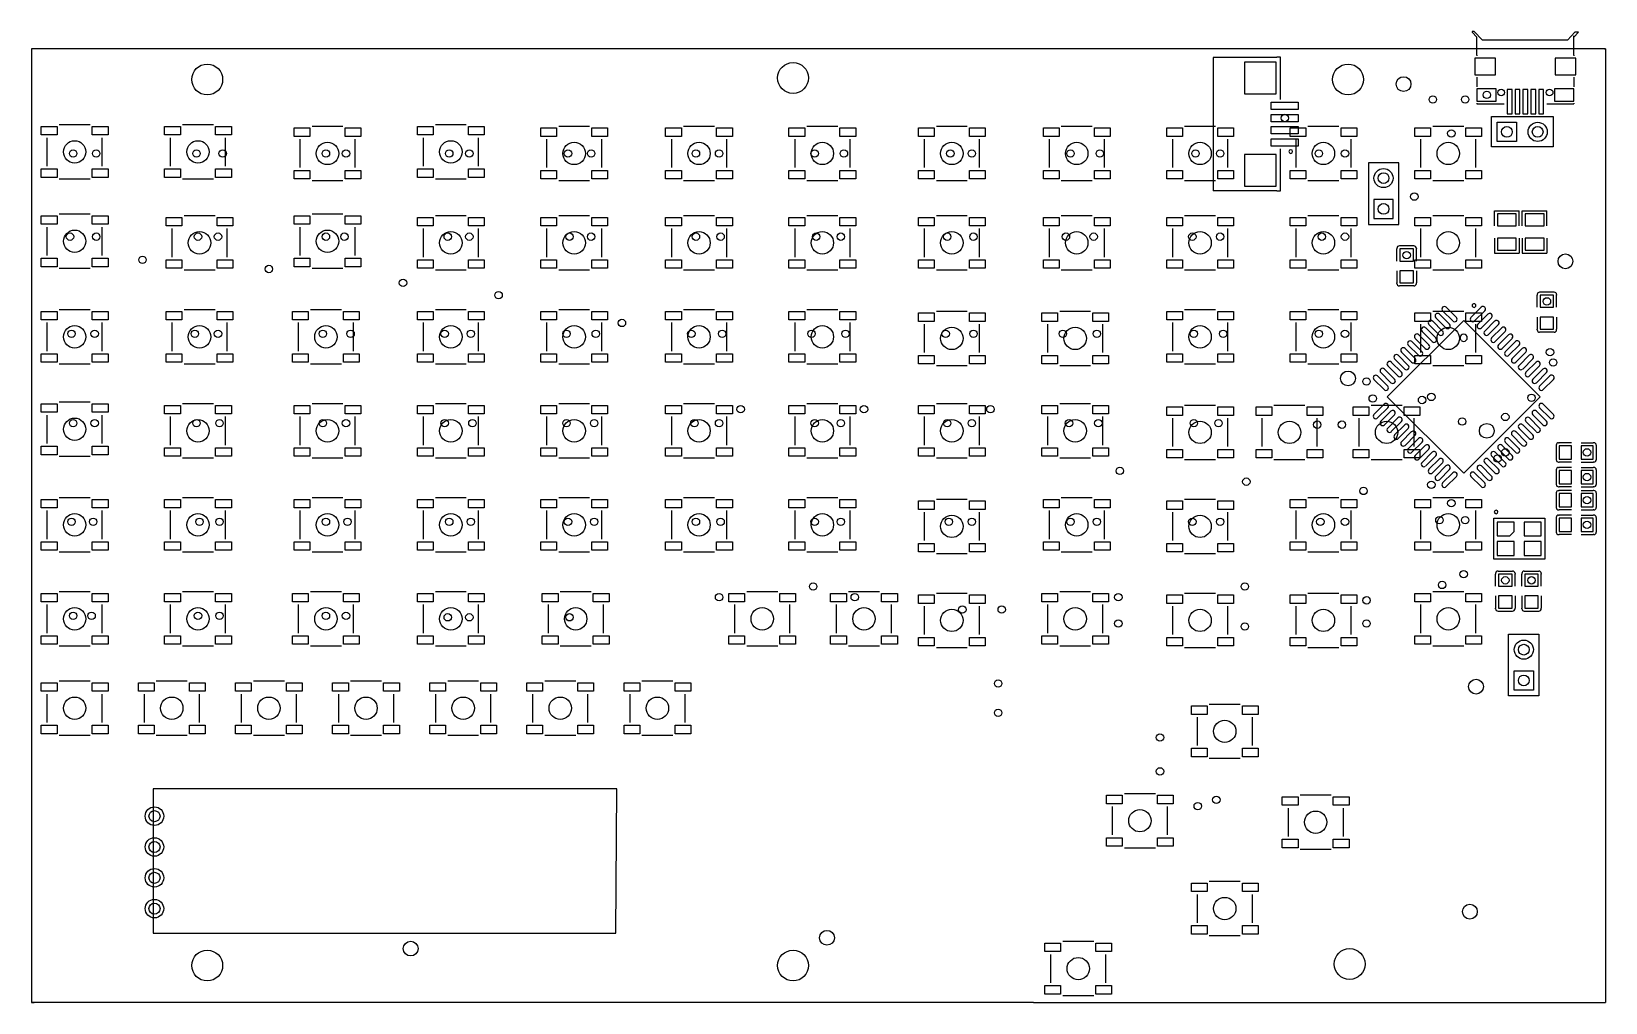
# Model space of a CAD drawing. Header units: millimetres. Extents: x 730 to 5835, y 75 to 3226.
import ezdxf

# ---------------------------------------------------------------- set-up
doc = ezdxf.new("R2010")
doc.units = ezdxf.units.MM

msp = doc.modelspace()

# ---------------------------------------------------------------- linework, layer by layer
for points in [[(5732.1, 3207.3), (5747.3, 3223.8), (5735.8, 3223.8), (5711.8, 3197.8), (5435.6, 3197.8), (5409.5, 3225.8), (5403, 3225.8), (5403, 3223.8), (5417.1, 3207.3)], [(5835, 3170), (5831.7, 3170), (5310, 3170), (730, 3170), (730, 3170)], [(730, 3170), (730, 3125), (730, 75), (738.7, 75)], [(5417.5, 3149.4), (5417.5, 3207.3)], [(5732.5, 3149.4), (5732.5, 3212.1)], [(5835, 3166.7), (5835, 3170), (5835, 75), (5835, 75)], [(4562.1, 3141.5), (4562.1, 2708.5)], [(4768.8, 3141.5), (4562.1, 3141.5)], [(4780.6, 3005), (4780.6, 3141.9), (4768.8, 3141.9)], [(5417.5, 3149.4), (5417.5, 3146.9)], [(5732.5, 3149.4), (5732.5, 3146.9)], [(5417.5, 3077.5), (5417.5, 3046.3)], [(5732.5, 3077.5), (5732.5, 3046.3)], [(5417.5, 2992.7), (5417.5, 2990.7)], [(5417.5, 2990.7), (5505.8, 2990.7)], [(5644.2, 2990.7), (5732.5, 2990.7)], [(5732.5, 2992.7), (5732.5, 2990.7)], [(819.8, 2923.6), (920.2, 2923.6)], [(1219.8, 2923.6), (1320.2, 2923.6)], [(1639.8, 2918.6), (1740.2, 2918.6)], [(2039.8, 2923.6), (2140.2, 2923.6)], [(2439.8, 2918.6), (2540.2, 2918.6)], [(2844.8, 2918.6), (2945.2, 2918.6)], [(3244.8, 2918.6), (3345.2, 2918.6)], [(3664.8, 2918.6), (3765.2, 2918.6)], [(4069.8, 2918.6), (4170.2, 2918.6)], [(4469.8, 2918.6), (4570.2, 2918.6)], [(4869.8, 2918.6), (4970.2, 2918.6)], [(5274.8, 2918.6), (5375.2, 2918.6)], [(781.4, 2789), (781.4, 2881)], [(958.6, 2881), (958.6, 2789)], [(1181.4, 2789), (1181.4, 2881)], [(1358.6, 2881), (1358.6, 2789)], [(1601.4, 2784), (1601.4, 2876)], [(1778.6, 2876), (1778.6, 2784)], [(2001.4, 2789), (2001.4, 2881)], [(2178.6, 2881), (2178.6, 2789)], [(2401.4, 2784), (2401.4, 2876)], [(2578.6, 2876), (2578.6, 2784)], [(2806.4, 2784), (2806.4, 2876)], [(2983.6, 2876), (2983.6, 2784)], [(3206.4, 2784), (3206.4, 2876)], [(3383.6, 2876), (3383.6, 2784)], [(3626.4, 2784), (3626.4, 2876)], [(3803.6, 2876), (3803.6, 2784)], [(4031.4, 2784), (4031.4, 2876)], [(4208.6, 2876), (4208.6, 2784)], [(4431.4, 2784), (4431.4, 2876)], [(4608.6, 2876), (4608.6, 2784)], [(4831.4, 2784), (4831.4, 2876)], [(5008.6, 2876), (5008.6, 2784)], [(5236.4, 2784), (5236.4, 2876)], [(5413.6, 2876), (5413.6, 2784)], [(4768.8, 2708.5), (4780.6, 2708.5), (4780.6, 2845)], [(920.2, 2746.4), (819.8, 2746.4)], [(1320.2, 2746.4), (1219.8, 2746.4)], [(1740.2, 2741.4), (1639.8, 2741.4)], [(2140.2, 2746.4), (2039.8, 2746.4)], [(2540.2, 2741.4), (2439.8, 2741.4)], [(2945.2, 2741.4), (2844.8, 2741.4)], [(3345.2, 2741.4), (3244.8, 2741.4)], [(3765.2, 2741.4), (3664.8, 2741.4)], [(4170.2, 2741.4), (4069.8, 2741.4)], [(4570.2, 2741.4), (4469.8, 2741.4)], [(4768.8, 2708.5), (4562.1, 2708.5)], [(4970.2, 2741.4), (4869.8, 2741.4)], [(5375.2, 2741.4), (5274.8, 2741.4)], [(819.8, 2633.6), (920.2, 2633.6)], [(1224.8, 2628.6), (1325.2, 2628.6)], [(1639.8, 2633.6), (1740.2, 2633.6)], [(2039.8, 2628.6), (2140.2, 2628.6)], [(2439.8, 2628.6), (2540.2, 2628.6)], [(2844.8, 2628.6), (2945.2, 2628.6)], [(3244.8, 2628.6), (3345.2, 2628.6)], [(3664.8, 2628.6), (3765.2, 2628.6)], [(4069.8, 2628.6), (4170.2, 2628.6)], [(4469.8, 2628.6), (4570.2, 2628.6)], [(4869.8, 2628.6), (4970.2, 2628.6)], [(5274.8, 2628.6), (5375.2, 2628.6)], [(5474.8, 2594.7), (5474.8, 2643.9)], [(5474.8, 2643.9), (5555.2, 2643.9)], [(5555.2, 2594.7), (5555.2, 2643.9)], [(5564.8, 2594.7), (5564.8, 2643.9)], [(5564.8, 2643.9), (5645.2, 2643.9)], [(5645.2, 2594.7), (5645.2, 2643.9)], [(781.4, 2499), (781.4, 2591)], [(958.6, 2591), (958.6, 2499)], [(1186.4, 2494), (1186.4, 2586)], [(1363.6, 2586), (1363.6, 2494)], [(1601.4, 2499), (1601.4, 2591)], [(1778.6, 2591), (1778.6, 2499)], [(2001.4, 2494), (2001.4, 2586)], [(2178.6, 2586), (2178.6, 2494)], [(2401.4, 2494), (2401.4, 2586)], [(2578.6, 2586), (2578.6, 2494)], [(2806.4, 2494), (2806.4, 2586)], [(2983.6, 2586), (2983.6, 2494)], [(3206.4, 2494), (3206.4, 2586)], [(3383.6, 2586), (3383.6, 2494)], [(3626.4, 2494), (3626.4, 2586)], [(3803.6, 2586), (3803.6, 2494)], [(4031.4, 2494), (4031.4, 2586)], [(4208.6, 2586), (4208.6, 2494)], [(4431.4, 2494), (4431.4, 2586)], [(4608.6, 2586), (4608.6, 2494)], [(4831.4, 2494), (4831.4, 2586)], [(5008.6, 2586), (5008.6, 2494)], [(5236.4, 2494), (5236.4, 2586)], [(5413.6, 2586), (5413.6, 2494)], [(5474.8, 2555.3), (5474.8, 2506.1)], [(5555.2, 2555.3), (5555.2, 2506.1)], [(5564.8, 2555.3), (5564.8, 2506.1)], [(5645.2, 2555.3), (5645.2, 2506.1)], [(5158.5, 2522.1), (5158.5, 2520.1)], [(5158.5, 2480.8), (5158.5, 2520.1)], [(5213.6, 2530), (5166.4, 2530)], [(5221.5, 2522.1), (5221.5, 2520.1)], [(5221.5, 2480.8), (5221.5, 2520.1)], [(5474.8, 2506.1), (5555.2, 2506.1)], [(5564.8, 2506.1), (5645.2, 2506.1)], [(920.2, 2456.4), (819.8, 2456.4)], [(1325.2, 2451.4), (1224.8, 2451.4)], [(1740.2, 2456.4), (1639.8, 2456.4)], [(2140.2, 2451.4), (2039.8, 2451.4)], [(2540.2, 2451.4), (2439.8, 2451.4)], [(2945.2, 2451.4), (2844.8, 2451.4)], [(3345.2, 2451.4), (3244.8, 2451.4)], [(3765.2, 2451.4), (3664.8, 2451.4)], [(4170.2, 2451.4), (4069.8, 2451.4)], [(4570.2, 2451.4), (4469.8, 2451.4)], [(4970.2, 2451.4), (4869.8, 2451.4)], [(5375.2, 2451.4), (5274.8, 2451.4)], [(5158.5, 2449.3), (5158.5, 2409.9)], [(5158.5, 2407.9), (5158.5, 2409.9)], [(5213.6, 2400), (5166.4, 2400)], [(5221.5, 2449.3), (5221.5, 2409.9)], [(5221.5, 2407.9), (5221.5, 2409.9)], [(5613.5, 2372.1), (5613.5, 2370.1)], [(5613.5, 2330.8), (5613.5, 2370.1)], [(5668.6, 2380), (5621.4, 2380)], [(5676.5, 2372.1), (5676.5, 2370.1)], [(5676.5, 2330.8), (5676.5, 2370.1)], [(819.8, 2323.6), (920.2, 2323.6)], [(1224.8, 2323.6), (1325.2, 2323.6)], [(1634.8, 2323.6), (1735.2, 2323.6)], [(2039.8, 2323.6), (2140.2, 2323.6)], [(2439.8, 2323.6), (2540.2, 2323.6)], [(2844.8, 2323.6), (2945.2, 2323.6)], [(3244.8, 2323.6), (3345.2, 2323.6)], [(3664.8, 2318.6), (3765.2, 2318.6)], [(4064.8, 2318.6), (4165.2, 2318.6)], [(4469.8, 2323.6), (4570.2, 2323.6)], [(4869.8, 2323.6), (4970.2, 2323.6)], [(5274.8, 2318.6), (5375.2, 2318.6)], [(5613.5, 2299.3), (5613.5, 2259.9)], [(5676.5, 2299.3), (5676.5, 2259.9)], [(781.4, 2189), (781.4, 2281)], [(958.6, 2281), (958.6, 2189)], [(1186.4, 2189), (1186.4, 2281)], [(1363.6, 2281), (1363.6, 2189)], [(1596.4, 2189), (1596.4, 2281)], [(1773.6, 2281), (1773.6, 2189)], [(2001.4, 2189), (2001.4, 2281)], [(2178.6, 2281), (2178.6, 2189)], [(2401.4, 2189), (2401.4, 2281)], [(2578.6, 2281), (2578.6, 2189)], [(2806.4, 2189), (2806.4, 2281)], [(2983.6, 2281), (2983.6, 2189)], [(3206.4, 2189), (3206.4, 2281)], [(3383.6, 2281), (3383.6, 2189)], [(3626.4, 2184), (3626.4, 2276)], [(3803.6, 2276), (3803.6, 2184)], [(4026.4, 2184), (4026.4, 2276)], [(4203.6, 2276), (4203.6, 2184)], [(4431.4, 2189), (4431.4, 2281)], [(4608.6, 2281), (4608.6, 2189)], [(4831.4, 2189), (4831.4, 2281)], [(5008.6, 2281), (5008.6, 2189)], [(5236.4, 2184), (5236.4, 2276)], [(5413.6, 2276), (5413.6, 2184)], [(5613.5, 2257.9), (5613.5, 2259.9)], [(5668.6, 2250), (5621.4, 2250)], [(5676.5, 2257.9), (5676.5, 2259.9)], [(920.2, 2146.4), (819.8, 2146.4)], [(1325.2, 2146.4), (1224.8, 2146.4)], [(1735.2, 2146.4), (1634.8, 2146.4)], [(2140.2, 2146.4), (2039.8, 2146.4)], [(2540.2, 2146.4), (2439.8, 2146.4)], [(2945.2, 2146.4), (2844.8, 2146.4)], [(3345.2, 2146.4), (3244.8, 2146.4)], [(4570.2, 2146.4), (4469.8, 2146.4)], [(4970.2, 2146.4), (4869.8, 2146.4)], [(3765.2, 2141.4), (3664.8, 2141.4)], [(4165.2, 2141.4), (4064.8, 2141.4)], [(5375.2, 2141.4), (5274.8, 2141.4)], [(819.8, 2023.6), (920.2, 2023.6)], [(1219.8, 2018.6), (1320.2, 2018.6)], [(1639.8, 2018.6), (1740.2, 2018.6)], [(2039.8, 2018.6), (2140.2, 2018.6)], [(2439.8, 2018.6), (2540.2, 2018.6)], [(2844.8, 2018.6), (2945.2, 2018.6)], [(3244.8, 2018.6), (3345.2, 2018.6)], [(3664.8, 2018.6), (3765.2, 2018.6)], [(4064.8, 2018.6), (4165.2, 2018.6)], [(4469.8, 2013.6), (4570.2, 2013.6)], [(4759.8, 2013.6), (4860.2, 2013.6)], [(5074.8, 2013.6), (5175.2, 2013.6)], [(781.4, 1889), (781.4, 1981)], [(958.6, 1981), (958.6, 1889)], [(1181.4, 1884), (1181.4, 1976)], [(1358.6, 1976), (1358.6, 1884)], [(1601.4, 1884), (1601.4, 1976)], [(1778.6, 1976), (1778.6, 1884)], [(2001.4, 1884), (2001.4, 1976)], [(2178.6, 1976), (2178.6, 1884)], [(2401.4, 1884), (2401.4, 1976)], [(2578.6, 1976), (2578.6, 1884)], [(2806.4, 1884), (2806.4, 1976)], [(2983.6, 1976), (2983.6, 1884)], [(3206.4, 1884), (3206.4, 1976)], [(3383.6, 1976), (3383.6, 1884)], [(3626.4, 1884), (3626.4, 1976)], [(3803.6, 1976), (3803.6, 1884)], [(4026.4, 1884), (4026.4, 1976)], [(4203.6, 1976), (4203.6, 1884)], [(4431.4, 1879), (4431.4, 1971)], [(4608.6, 1971), (4608.6, 1879)], [(4721.4, 1879), (4721.4, 1971)], [(4898.6, 1971), (4898.6, 1879)], [(5036.4, 1879), (5036.4, 1971)], [(5213.6, 1971), (5213.6, 1879)], [(5682.9, 1891.5), (5684.9, 1891.5)], [(5724.2, 1891.5), (5684.9, 1891.5)], [(5755.7, 1891.5), (5795.1, 1891.5)], [(5797.1, 1891.5), (5795.1, 1891.5)], [(920.2, 1846.4), (819.8, 1846.4)], [(1320.2, 1841.4), (1219.8, 1841.4)], [(1740.2, 1841.4), (1639.8, 1841.4)], [(2140.2, 1841.4), (2039.8, 1841.4)], [(2540.2, 1841.4), (2439.8, 1841.4)], [(2945.2, 1841.4), (2844.8, 1841.4)], [(3345.2, 1841.4), (3244.8, 1841.4)], [(3765.2, 1841.4), (3664.8, 1841.4)], [(4165.2, 1841.4), (4064.8, 1841.4)], [(5675, 1883.6), (5675, 1836.4)], [(5805, 1883.6), (5805, 1836.4)], [(4570.2, 1836.4), (4469.8, 1836.4)], [(4860.2, 1836.4), (4759.8, 1836.4)], [(5175.2, 1836.4), (5074.8, 1836.4)], [(5675, 1803.6), (5675, 1756.4)], [(5682.9, 1828.5), (5684.9, 1828.5)], [(5682.9, 1811.5), (5684.9, 1811.5)], [(5724.2, 1828.5), (5684.9, 1828.5)], [(5724.2, 1811.5), (5684.9, 1811.5)], [(5755.7, 1828.5), (5795.1, 1828.5)], [(5755.7, 1811.5), (5795.1, 1811.5)], [(5797.1, 1828.5), (5795.1, 1828.5)], [(5797.1, 1811.5), (5795.1, 1811.5)], [(5805, 1803.6), (5805, 1756.4)], [(5682.9, 1748.5), (5684.9, 1748.5)], [(5682.9, 1736.5), (5684.9, 1736.5)], [(5724.2, 1748.5), (5684.9, 1748.5)], [(5724.2, 1736.5), (5684.9, 1736.5)], [(5755.7, 1748.5), (5795.1, 1748.5)], [(5755.7, 1736.5), (5795.1, 1736.5)], [(5797.1, 1748.5), (5795.1, 1748.5)], [(5797.1, 1736.5), (5795.1, 1736.5)], [(819.8, 1713.6), (920.2, 1713.6)], [(1219.8, 1713.6), (1320.2, 1713.6)], [(1639.8, 1713.6), (1740.2, 1713.6)], [(2039.8, 1713.6), (2140.2, 1713.6)], [(2439.8, 1713.6), (2540.2, 1713.6)], [(2844.8, 1713.6), (2945.2, 1713.6)], [(3244.8, 1713.6), (3345.2, 1713.6)], [(3664.8, 1708.6), (3765.2, 1708.6)], [(4069.8, 1713.6), (4170.2, 1713.6)], [(4469.8, 1708.6), (4570.2, 1708.6)], [(4869.8, 1713.6), (4970.2, 1713.6)], [(5274.8, 1713.6), (5375.2, 1713.6)], [(5675, 1728.6), (5675, 1681.4)], [(5805, 1728.6), (5805, 1681.4)], [(781.4, 1579), (781.4, 1671)], [(958.6, 1671), (958.6, 1579)], [(1181.4, 1579), (1181.4, 1671)], [(1358.6, 1671), (1358.6, 1579)], [(1601.4, 1579), (1601.4, 1671)], [(1778.6, 1671), (1778.6, 1579)], [(2001.4, 1579), (2001.4, 1671)], [(2178.6, 1671), (2178.6, 1579)], [(2401.4, 1579), (2401.4, 1671)], [(2578.6, 1671), (2578.6, 1579)], [(2806.4, 1579), (2806.4, 1671)], [(2983.6, 1671), (2983.6, 1579)], [(3206.4, 1579), (3206.4, 1671)], [(3383.6, 1671), (3383.6, 1579)], [(3626.4, 1574), (3626.4, 1666)], [(3803.6, 1666), (3803.6, 1574)], [(4031.4, 1579), (4031.4, 1671)], [(4208.6, 1671), (4208.6, 1579)], [(4431.4, 1574), (4431.4, 1666)], [(4608.6, 1666), (4608.6, 1574)], [(4831.4, 1579), (4831.4, 1671)], [(5008.6, 1671), (5008.6, 1579)], [(5236.4, 1579), (5236.4, 1671)], [(5413.6, 1671), (5413.6, 1579)], [(5675, 1648.6), (5675, 1601.4)], [(5682.9, 1673.5), (5684.9, 1673.5)], [(5682.9, 1656.5), (5684.9, 1656.5)], [(5724.2, 1673.5), (5684.9, 1673.5)], [(5724.2, 1656.5), (5684.9, 1656.5)], [(5755.7, 1673.5), (5795.1, 1673.5)], [(5755.7, 1656.5), (5795.1, 1656.5)], [(5797.1, 1673.5), (5795.1, 1673.5)], [(5797.1, 1656.5), (5795.1, 1656.5)], [(5805, 1648.6), (5805, 1601.4)], [(5682.9, 1593.5), (5684.9, 1593.5)], [(5724.2, 1593.5), (5684.9, 1593.5)], [(5755.7, 1593.5), (5795.1, 1593.5)], [(5797.1, 1593.5), (5795.1, 1593.5)], [(920.2, 1536.4), (819.8, 1536.4)], [(1320.2, 1536.4), (1219.8, 1536.4)], [(1740.2, 1536.4), (1639.8, 1536.4)], [(2140.2, 1536.4), (2039.8, 1536.4)], [(2540.2, 1536.4), (2439.8, 1536.4)], [(2945.2, 1536.4), (2844.8, 1536.4)], [(3345.2, 1536.4), (3244.8, 1536.4)], [(4170.2, 1536.4), (4069.8, 1536.4)], [(4970.2, 1536.4), (4869.8, 1536.4)], [(5375.2, 1536.4), (5274.8, 1536.4)], [(3765.2, 1531.4), (3664.8, 1531.4)], [(4570.2, 1531.4), (4469.8, 1531.4)], [(5478.5, 1467.1), (5478.5, 1465.1)], [(5478.5, 1425.7), (5478.5, 1465.1)], [(5486.4, 1475), (5533.6, 1475)], [(5541.5, 1467.1), (5541.5, 1465.1)], [(5541.5, 1425.7), (5541.5, 1465.1)], [(5563.5, 1467.1), (5563.5, 1465.1)], [(5563.5, 1425.7), (5563.5, 1465.1)], [(5571.4, 1475), (5618.6, 1475)], [(5626.5, 1467.1), (5626.5, 1465.1)], [(5626.5, 1425.7), (5626.5, 1465.1)], [(819.8, 1408.6), (920.2, 1408.6)], [(1219.8, 1408.6), (1320.2, 1408.6)], [(1634.8, 1408.6), (1735.2, 1408.6)], [(2039.8, 1408.6), (2140.2, 1408.6)], [(2444.8, 1408.6), (2545.2, 1408.6)], [(3049.8, 1408.6), (3150.2, 1408.6)], [(3379.8, 1408.6), (3480.2, 1408.6)], [(3664.8, 1403.6), (3765.2, 1403.6)], [(4064.8, 1408.6), (4165.2, 1408.6)], [(4469.8, 1403.6), (4570.2, 1403.6)], [(4869.8, 1403.6), (4970.2, 1403.6)], [(5274.8, 1408.6), (5375.2, 1408.6)], [(5478.5, 1394.2), (5478.5, 1354.9)], [(5541.5, 1394.2), (5541.5, 1354.9)], [(5563.5, 1394.2), (5563.5, 1354.9)], [(5626.5, 1394.2), (5626.5, 1354.9)], [(781.4, 1274), (781.4, 1366)], [(958.6, 1366), (958.6, 1274)], [(1181.4, 1274), (1181.4, 1366)], [(1358.6, 1366), (1358.6, 1274)], [(1596.4, 1274), (1596.4, 1366)], [(1773.6, 1366), (1773.6, 1274)], [(2001.4, 1274), (2001.4, 1366)], [(2178.6, 1366), (2178.6, 1274)], [(2406.4, 1274), (2406.4, 1366)], [(2583.6, 1366), (2583.6, 1274)], [(3011.4, 1274), (3011.4, 1366)], [(3188.6, 1366), (3188.6, 1274)], [(3341.4, 1274), (3341.4, 1366)], [(3518.6, 1366), (3518.6, 1274)], [(3626.4, 1269), (3626.4, 1361)], [(3803.6, 1361), (3803.6, 1269)], [(4026.4, 1274), (4026.4, 1366)], [(4203.6, 1366), (4203.6, 1274)], [(4431.4, 1269), (4431.4, 1361)], [(4608.6, 1361), (4608.6, 1269)], [(4831.4, 1269), (4831.4, 1361)], [(5008.6, 1361), (5008.6, 1269)], [(5236.4, 1274), (5236.4, 1366)], [(5413.6, 1366), (5413.6, 1274)], [(5478.5, 1352.9), (5478.5, 1354.9)], [(5486.4, 1345), (5533.6, 1345)], [(5541.5, 1352.9), (5541.5, 1354.9)], [(5563.5, 1352.9), (5563.5, 1354.9)], [(5571.4, 1345), (5618.6, 1345)], [(5626.5, 1352.9), (5626.5, 1354.9)], [(920.2, 1231.4), (819.8, 1231.4)], [(1320.2, 1231.4), (1219.8, 1231.4)], [(1735.2, 1231.4), (1634.8, 1231.4)], [(2140.2, 1231.4), (2039.8, 1231.4)], [(2545.2, 1231.4), (2444.8, 1231.4)], [(3150.2, 1231.4), (3049.8, 1231.4)], [(3480.2, 1231.4), (3379.8, 1231.4)], [(3765.2, 1226.4), (3664.8, 1226.4)], [(4165.2, 1231.4), (4064.8, 1231.4)], [(4570.2, 1226.4), (4469.8, 1226.4)], [(4970.2, 1226.4), (4869.8, 1226.4)], [(5375.2, 1231.4), (5274.8, 1231.4)], [(781.4, 984), (781.4, 1076)], [(819.8, 1118.6), (920.2, 1118.6)], [(958.6, 1076), (958.6, 984)], [(1096.4, 984), (1096.4, 1076)], [(1134.8, 1118.6), (1235.2, 1118.6)], [(1273.6, 1076), (1273.6, 984)], [(1411.4, 984), (1411.4, 1076)], [(1449.8, 1118.6), (1550.2, 1118.6)], [(1588.6, 1076), (1588.6, 984)], [(1726.4, 984), (1726.4, 1076)], [(1764.8, 1118.6), (1865.2, 1118.6)], [(1903.6, 1076), (1903.6, 984)], [(2041.4, 984), (2041.4, 1076)], [(2079.8, 1118.6), (2180.2, 1118.6)], [(2218.6, 1076), (2218.6, 984)], [(2356.4, 984), (2356.4, 1076)], [(2394.8, 1118.6), (2495.2, 1118.6)], [(2533.6, 1076), (2533.6, 984)], [(2671.4, 984), (2671.4, 1076)], [(2709.8, 1118.6), (2810.2, 1118.6)], [(2848.6, 1076), (2848.6, 984)], [(4549.8, 1043.6), (4650.2, 1043.6)], [(4511.4, 909), (4511.4, 1001)], [(4688.6, 1001), (4688.6, 909)], [(920.2, 941.4), (819.8, 941.4)], [(1235.2, 941.4), (1134.8, 941.4)], [(1550.2, 941.4), (1449.8, 941.4)], [(1865.2, 941.4), (1764.8, 941.4)], [(2180.2, 941.4), (2079.8, 941.4)], [(2495.2, 941.4), (2394.8, 941.4)], [(2810.2, 941.4), (2709.8, 941.4)], [(4650.2, 866.4), (4549.8, 866.4)], [(4274.8, 753.6), (4375.2, 753.6)], [(4844.8, 748.6), (4945.2, 748.6)], [(4236.4, 619), (4236.4, 711)], [(4413.6, 711), (4413.6, 619)], [(4806.4, 614), (4806.4, 706)], [(4983.6, 706), (4983.6, 614)], [(4375.2, 576.4), (4274.8, 576.4)], [(4945.2, 571.4), (4844.8, 571.4)], [(4549.8, 468.6), (4650.2, 468.6)], [(4511.4, 334), (4511.4, 426)], [(4688.6, 426), (4688.6, 334)], [(4074.8, 273.6), (4175.2, 273.6)], [(4650.2, 291.4), (4549.8, 291.4)], [(4036.4, 139), (4036.4, 231)], [(4213.6, 231), (4213.6, 139)], [(3980, 75), (730, 75)], [(3980, 75), (4010, 75), (4245, 75)], [(4175.2, 96.4), (4074.8, 96.4)], [(4245, 75), (5835, 75)]]:
    msp.add_lwpolyline(points)
for points in [[(4766.8, 3023.4), (4766.8, 3125.8), (4664.4, 3125.8), (4664.4, 3023.4)], [(5411.6, 3084.6), (5478.5, 3084.6), (5478.5, 3139.7), (5411.6, 3139.7)], [(5671.5, 3084.6), (5738.4, 3084.6), (5738.4, 3139.7), (5671.5, 3139.7)], [(5417.5, 2999.8), (5480.5, 2999.8), (5480.5, 3039.2), (5417.5, 3039.2)], [(5531.7, 2958.4), (5531.7, 3037.2), (5515.9, 3037.2), (5515.9, 2958.4)], [(5557.3, 2958.4), (5557.3, 3037.2), (5541.5, 3037.2), (5541.5, 2958.4)], [(5582.9, 2958.4), (5582.9, 3037.2), (5567.1, 3037.2), (5567.1, 2958.4)], [(5608.5, 2958.4), (5608.5, 3037.2), (5592.7, 3037.2), (5592.7, 2958.4)], [(5634.1, 2958.4), (5634.1, 3037.2), (5618.3, 3037.2), (5618.3, 2958.4)], [(5669.5, 2999.8), (5732.5, 2999.8), (5732.5, 3039.2), (5669.5, 3039.2)], [(4751.1, 2972.2), (4751.1, 2995.9), (4837.7, 2995.9), (4837.7, 2972.2)], [(761.7, 2917.7), (812.9, 2917.7), (812.9, 2890.1), (761.7, 2890.1)], [(927.1, 2917.7), (978.3, 2917.7), (978.3, 2890.1), (927.1, 2890.1)], [(1161.7, 2917.7), (1212.9, 2917.7), (1212.9, 2890.1), (1161.7, 2890.1)], [(1327.1, 2917.7), (1378.3, 2917.7), (1378.3, 2890.1), (1327.1, 2890.1)], [(1581.7, 2912.7), (1632.9, 2912.7), (1632.9, 2885.1), (1581.7, 2885.1)], [(1747.1, 2912.7), (1798.3, 2912.7), (1798.3, 2885.1), (1747.1, 2885.1)], [(1981.7, 2917.7), (2032.9, 2917.7), (2032.9, 2890.1), (1981.7, 2890.1)], [(2147.1, 2917.7), (2198.3, 2917.7), (2198.3, 2890.1), (2147.1, 2890.1)], [(2381.7, 2912.7), (2432.9, 2912.7), (2432.9, 2885.1), (2381.7, 2885.1)], [(2547.1, 2912.7), (2598.3, 2912.7), (2598.3, 2885.1), (2547.1, 2885.1)], [(2786.7, 2912.7), (2837.9, 2912.7), (2837.9, 2885.1), (2786.7, 2885.1)], [(2952.1, 2912.7), (3003.3, 2912.7), (3003.3, 2885.1), (2952.1, 2885.1)], [(3186.7, 2912.7), (3237.9, 2912.7), (3237.9, 2885.1), (3186.7, 2885.1)], [(3352.1, 2912.7), (3403.3, 2912.7), (3403.3, 2885.1), (3352.1, 2885.1)], [(3606.7, 2912.7), (3657.9, 2912.7), (3657.9, 2885.1), (3606.7, 2885.1)], [(3772.1, 2912.7), (3823.3, 2912.7), (3823.3, 2885.1), (3772.1, 2885.1)], [(4011.7, 2912.7), (4062.9, 2912.7), (4062.9, 2885.1), (4011.7, 2885.1)], [(4177.1, 2912.7), (4228.3, 2912.7), (4228.3, 2885.1), (4177.1, 2885.1)], [(4411.7, 2912.7), (4462.9, 2912.7), (4462.9, 2885.1), (4411.7, 2885.1)], [(4577.1, 2912.7), (4628.3, 2912.7), (4628.3, 2885.1), (4577.1, 2885.1)], [(4751.1, 2932.9), (4751.1, 2956.5), (4837.7, 2956.5), (4837.7, 2932.9)], [(4751.1, 2893.5), (4751.1, 2917.1), (4837.7, 2917.1), (4837.7, 2893.5)], [(4811.7, 2912.7), (4862.9, 2912.7), (4862.9, 2885.1), (4811.7, 2885.1)], [(4977.1, 2912.7), (5028.3, 2912.7), (5028.3, 2885.1), (4977.1, 2885.1)], [(5216.7, 2912.7), (5267.9, 2912.7), (5267.9, 2885.1), (5216.7, 2885.1)], [(5382.1, 2912.7), (5433.3, 2912.7), (5433.3, 2885.1), (5382.1, 2885.1)], [(5665, 2950), (5665, 2851), (5465, 2851), (5465, 2950), (5665, 2950)], [(5546, 2931), (5546, 2869), (5484, 2869), (5484, 2931)], [(4751.1, 2854.1), (4751.1, 2877.8), (4837.7, 2877.8), (4837.7, 2854.1)], [(4766.8, 2724.2), (4766.8, 2826.6), (4664.4, 2826.6), (4664.4, 2724.2)], [(761.7, 2779.9), (812.9, 2779.9), (812.9, 2752.3), (761.7, 2752.3)], [(927.1, 2779.9), (978.3, 2779.9), (978.3, 2752.3), (927.1, 2752.3)], [(1161.7, 2779.9), (1212.9, 2779.9), (1212.9, 2752.3), (1161.7, 2752.3)], [(1327.1, 2779.9), (1378.3, 2779.9), (1378.3, 2752.3), (1327.1, 2752.3)], [(1581.7, 2774.9), (1632.9, 2774.9), (1632.9, 2747.3), (1581.7, 2747.3)], [(1747.1, 2774.9), (1798.3, 2774.9), (1798.3, 2747.3), (1747.1, 2747.3)], [(1981.7, 2779.9), (2032.9, 2779.9), (2032.9, 2752.3), (1981.7, 2752.3)], [(2147.1, 2779.9), (2198.3, 2779.9), (2198.3, 2752.3), (2147.1, 2752.3)], [(2381.7, 2774.9), (2432.9, 2774.9), (2432.9, 2747.3), (2381.7, 2747.3)], [(2547.1, 2774.9), (2598.3, 2774.9), (2598.3, 2747.3), (2547.1, 2747.3)], [(2786.7, 2774.9), (2837.9, 2774.9), (2837.9, 2747.3), (2786.7, 2747.3)], [(2952.1, 2774.9), (3003.3, 2774.9), (3003.3, 2747.3), (2952.1, 2747.3)], [(3186.7, 2774.9), (3237.9, 2774.9), (3237.9, 2747.3), (3186.7, 2747.3)], [(3352.1, 2774.9), (3403.3, 2774.9), (3403.3, 2747.3), (3352.1, 2747.3)], [(3606.7, 2774.9), (3657.9, 2774.9), (3657.9, 2747.3), (3606.7, 2747.3)], [(3772.1, 2774.9), (3823.3, 2774.9), (3823.3, 2747.3), (3772.1, 2747.3)], [(4011.7, 2774.9), (4062.9, 2774.9), (4062.9, 2747.3), (4011.7, 2747.3)], [(4177.1, 2774.9), (4228.3, 2774.9), (4228.3, 2747.3), (4177.1, 2747.3)], [(4411.7, 2774.9), (4462.9, 2774.9), (4462.9, 2747.3), (4411.7, 2747.3)], [(4577.1, 2774.9), (4628.3, 2774.9), (4628.3, 2747.3), (4577.1, 2747.3)], [(4811.7, 2774.9), (4862.9, 2774.9), (4862.9, 2747.3), (4811.7, 2747.3)], [(4977.1, 2774.9), (5028.3, 2774.9), (5028.3, 2747.3), (4977.1, 2747.3)], [(5165, 2800), (5066, 2800), (5066, 2600), (5165, 2600), (5165, 2800)], [(5216.7, 2774.9), (5267.9, 2774.9), (5267.9, 2747.3), (5216.7, 2747.3)], [(5382.1, 2774.9), (5433.3, 2774.9), (5433.3, 2747.3), (5382.1, 2747.3)], [(5146, 2681), (5084, 2681), (5084, 2619), (5146, 2619)], [(761.7, 2627.7), (812.9, 2627.7), (812.9, 2600.1), (761.7, 2600.1)], [(927.1, 2627.7), (978.3, 2627.7), (978.3, 2600.1), (927.1, 2600.1)], [(1166.7, 2622.7), (1217.9, 2622.7), (1217.9, 2595.1), (1166.7, 2595.1)], [(1332.1, 2622.7), (1383.3, 2622.7), (1383.3, 2595.1), (1332.1, 2595.1)], [(1581.7, 2627.7), (1632.9, 2627.7), (1632.9, 2600.1), (1581.7, 2600.1)], [(1747.1, 2627.7), (1798.3, 2627.7), (1798.3, 2600.1), (1747.1, 2600.1)], [(1981.7, 2622.7), (2032.9, 2622.7), (2032.9, 2595.1), (1981.7, 2595.1)], [(2147.1, 2622.7), (2198.3, 2622.7), (2198.3, 2595.1), (2147.1, 2595.1)], [(2381.7, 2622.7), (2432.9, 2622.7), (2432.9, 2595.1), (2381.7, 2595.1)], [(2547.1, 2622.7), (2598.3, 2622.7), (2598.3, 2595.1), (2547.1, 2595.1)], [(2786.7, 2622.7), (2837.9, 2622.7), (2837.9, 2595.1), (2786.7, 2595.1)], [(2952.1, 2622.7), (3003.3, 2622.7), (3003.3, 2595.1), (2952.1, 2595.1)], [(3186.7, 2622.7), (3237.9, 2622.7), (3237.9, 2595.1), (3186.7, 2595.1)], [(3352.1, 2622.7), (3403.3, 2622.7), (3403.3, 2595.1), (3352.1, 2595.1)], [(3606.7, 2622.7), (3657.9, 2622.7), (3657.9, 2595.1), (3606.7, 2595.1)], [(3772.1, 2622.7), (3823.3, 2622.7), (3823.3, 2595.1), (3772.1, 2595.1)], [(4011.7, 2622.7), (4062.9, 2622.7), (4062.9, 2595.1), (4011.7, 2595.1)], [(4177.1, 2622.7), (4228.3, 2622.7), (4228.3, 2595.1), (4177.1, 2595.1)], [(4411.7, 2622.7), (4462.9, 2622.7), (4462.9, 2595.1), (4411.7, 2595.1)], [(4577.1, 2622.7), (4628.3, 2622.7), (4628.3, 2595.1), (4577.1, 2595.1)], [(4811.7, 2622.7), (4862.9, 2622.7), (4862.9, 2595.1), (4811.7, 2595.1)], [(4977.1, 2622.7), (5028.3, 2622.7), (5028.3, 2595.1), (4977.1, 2595.1)], [(5216.7, 2622.7), (5267.9, 2622.7), (5267.9, 2595.1), (5216.7, 2595.1)], [(5382.1, 2622.7), (5433.3, 2622.7), (5433.3, 2595.1), (5382.1, 2595.1)], [(5484.5, 2634.1), (5484.5, 2594.7), (5545.5, 2594.7), (5545.5, 2634.1)], [(5574.5, 2634.1), (5574.5, 2594.7), (5635.5, 2594.7), (5635.5, 2634.1)], [(5484.5, 2555.3), (5484.5, 2515.9), (5545.5, 2515.9), (5545.5, 2555.3)], [(5574.5, 2555.3), (5574.5, 2515.9), (5635.5, 2515.9), (5635.5, 2555.3)], [(5211.7, 2480.8), (5211.7, 2520.1), (5168.3, 2520.1), (5168.3, 2480.8)], [(761.7, 2489.9), (812.9, 2489.9), (812.9, 2462.3), (761.7, 2462.3)], [(927.1, 2489.9), (978.3, 2489.9), (978.3, 2462.3), (927.1, 2462.3)], [(1166.7, 2484.9), (1217.9, 2484.9), (1217.9, 2457.3), (1166.7, 2457.3)], [(1332.1, 2484.9), (1383.3, 2484.9), (1383.3, 2457.3), (1332.1, 2457.3)], [(1581.7, 2489.9), (1632.9, 2489.9), (1632.9, 2462.3), (1581.7, 2462.3)], [(1747.1, 2489.9), (1798.3, 2489.9), (1798.3, 2462.3), (1747.1, 2462.3)], [(1981.7, 2484.9), (2032.9, 2484.9), (2032.9, 2457.3), (1981.7, 2457.3)], [(2147.1, 2484.9), (2198.3, 2484.9), (2198.3, 2457.3), (2147.1, 2457.3)], [(2381.7, 2484.9), (2432.9, 2484.9), (2432.9, 2457.3), (2381.7, 2457.3)], [(2547.1, 2484.9), (2598.3, 2484.9), (2598.3, 2457.3), (2547.1, 2457.3)], [(2786.7, 2484.9), (2837.9, 2484.9), (2837.9, 2457.3), (2786.7, 2457.3)], [(2952.1, 2484.9), (3003.3, 2484.9), (3003.3, 2457.3), (2952.1, 2457.3)], [(3186.7, 2484.9), (3237.9, 2484.9), (3237.9, 2457.3), (3186.7, 2457.3)], [(3352.1, 2484.9), (3403.3, 2484.9), (3403.3, 2457.3), (3352.1, 2457.3)], [(3606.7, 2484.9), (3657.9, 2484.9), (3657.9, 2457.3), (3606.7, 2457.3)], [(3772.1, 2484.9), (3823.3, 2484.9), (3823.3, 2457.3), (3772.1, 2457.3)], [(4011.7, 2484.9), (4062.9, 2484.9), (4062.9, 2457.3), (4011.7, 2457.3)], [(4177.1, 2484.9), (4228.3, 2484.9), (4228.3, 2457.3), (4177.1, 2457.3)], [(4411.7, 2484.9), (4462.9, 2484.9), (4462.9, 2457.3), (4411.7, 2457.3)], [(4577.1, 2484.9), (4628.3, 2484.9), (4628.3, 2457.3), (4577.1, 2457.3)], [(4811.7, 2484.9), (4862.9, 2484.9), (4862.9, 2457.3), (4811.7, 2457.3)], [(4977.1, 2484.9), (5028.3, 2484.9), (5028.3, 2457.3), (4977.1, 2457.3)], [(5216.7, 2484.9), (5267.9, 2484.9), (5267.9, 2457.3), (5216.7, 2457.3)], [(5382.1, 2484.9), (5433.3, 2484.9), (5433.3, 2457.3), (5382.1, 2457.3)], [(5211.7, 2409.9), (5211.7, 2449.3), (5168.3, 2449.3), (5168.3, 2409.9)], [(5666.7, 2330.8), (5666.7, 2370.1), (5623.3, 2370.1), (5623.3, 2330.8)], [(761.7, 2317.7), (812.9, 2317.7), (812.9, 2290.1), (761.7, 2290.1)], [(927.1, 2317.7), (978.3, 2317.7), (978.3, 2290.1), (927.1, 2290.1)], [(1166.7, 2317.7), (1217.9, 2317.7), (1217.9, 2290.1), (1166.7, 2290.1)], [(1332.1, 2317.7), (1383.3, 2317.7), (1383.3, 2290.1), (1332.1, 2290.1)], [(1576.7, 2317.7), (1627.9, 2317.7), (1627.9, 2290.1), (1576.7, 2290.1)], [(1742.1, 2317.7), (1793.3, 2317.7), (1793.3, 2290.1), (1742.1, 2290.1)], [(1981.7, 2317.7), (2032.9, 2317.7), (2032.9, 2290.1), (1981.7, 2290.1)], [(2147.1, 2317.7), (2198.3, 2317.7), (2198.3, 2290.1), (2147.1, 2290.1)], [(2381.7, 2317.7), (2432.9, 2317.7), (2432.9, 2290.1), (2381.7, 2290.1)], [(2547.1, 2317.7), (2598.3, 2317.7), (2598.3, 2290.1), (2547.1, 2290.1)], [(2786.7, 2317.7), (2837.9, 2317.7), (2837.9, 2290.1), (2786.7, 2290.1)], [(2952.1, 2317.7), (3003.3, 2317.7), (3003.3, 2290.1), (2952.1, 2290.1)], [(3186.7, 2317.7), (3237.9, 2317.7), (3237.9, 2290.1), (3186.7, 2290.1)], [(3352.1, 2317.7), (3403.3, 2317.7), (3403.3, 2290.1), (3352.1, 2290.1)], [(3606.7, 2312.7), (3657.9, 2312.7), (3657.9, 2285.1), (3606.7, 2285.1)], [(3772.1, 2312.7), (3823.3, 2312.7), (3823.3, 2285.1), (3772.1, 2285.1)], [(4006.7, 2312.7), (4057.9, 2312.7), (4057.9, 2285.1), (4006.7, 2285.1)], [(4172.1, 2312.7), (4223.3, 2312.7), (4223.3, 2285.1), (4172.1, 2285.1)], [(4411.7, 2317.7), (4462.9, 2317.7), (4462.9, 2290.1), (4411.7, 2290.1)], [(4577.1, 2317.7), (4628.3, 2317.7), (4628.3, 2290.1), (4577.1, 2290.1)], [(4811.7, 2317.7), (4862.9, 2317.7), (4862.9, 2290.1), (4811.7, 2290.1)], [(4977.1, 2317.7), (5028.3, 2317.7), (5028.3, 2290.1), (4977.1, 2290.1)], [(5216.7, 2312.7), (5267.9, 2312.7), (5267.9, 2285.1), (5216.7, 2285.1)], [(5329.1, 2275.8), (5296.2, 2308.6)], [(5339.6, 2286.4), (5306.8, 2319.2)], [(5351.3, 2298.1), (5318.5, 2330.9)], [(5382.1, 2312.7), (5433.3, 2312.7), (5433.3, 2285.1), (5382.1, 2285.1)], [(5398.7, 2298.1), (5431.5, 2330.9)], [(5410.4, 2286.4), (5443.2, 2319.2)], [(5420.9, 2275.8), (5453.8, 2308.6)], [(5666.7, 2259.9), (5666.7, 2299.3), (5623.3, 2299.3), (5623.3, 2259.9)], [(5127.2, 2040), (5375, 1792.2), (5622.8, 2040), (5375, 2287.8), (5127.2, 2040)], [(5272.8, 2219.6), (5240, 2252.4)], [(5284.5, 2231.3), (5251.7, 2264.1)], [(5295.1, 2241.8), (5262.3, 2274.7)], [(5306.8, 2253.5), (5274, 2286.4)], [(5317.4, 2264.1), (5284.5, 2296.9)], [(5432.6, 2264.1), (5465.5, 2296.9)], [(5443.2, 2253.5), (5476, 2286.4)], [(5454.9, 2241.8), (5487.7, 2274.7)], [(5465.5, 2231.3), (5498.3, 2264.1)], [(5477.2, 2219.6), (5510, 2252.4)], [(5217.7, 2164.4), (5184.9, 2197.3)], [(5228.3, 2175), (5195.4, 2207.9)], [(5240, 2186.7), (5207.1, 2219.6)], [(5250.6, 2197.3), (5217.7, 2230.1)], [(5262.3, 2209), (5229.4, 2241.8)], [(5487.7, 2209), (5520.6, 2241.8)], [(5499.4, 2197.3), (5532.3, 2230.1)], [(5510, 2186.7), (5542.9, 2219.6)], [(5521.7, 2175), (5554.6, 2207.9)], [(5532.3, 2164.4), (5565.1, 2197.3)], [(761.7, 2179.9), (812.9, 2179.9), (812.9, 2152.3), (761.7, 2152.3)], [(927.1, 2179.9), (978.3, 2179.9), (978.3, 2152.3), (927.1, 2152.3)], [(1166.7, 2179.9), (1217.9, 2179.9), (1217.9, 2152.3), (1166.7, 2152.3)], [(1332.1, 2179.9), (1383.3, 2179.9), (1383.3, 2152.3), (1332.1, 2152.3)], [(1576.7, 2179.9), (1627.9, 2179.9), (1627.9, 2152.3), (1576.7, 2152.3)], [(1742.1, 2179.9), (1793.3, 2179.9), (1793.3, 2152.3), (1742.1, 2152.3)], [(1981.7, 2179.9), (2032.9, 2179.9), (2032.9, 2152.3), (1981.7, 2152.3)], [(2147.1, 2179.9), (2198.3, 2179.9), (2198.3, 2152.3), (2147.1, 2152.3)], [(2381.7, 2179.9), (2432.9, 2179.9), (2432.9, 2152.3), (2381.7, 2152.3)], [(2547.1, 2179.9), (2598.3, 2179.9), (2598.3, 2152.3), (2547.1, 2152.3)], [(2786.7, 2179.9), (2837.9, 2179.9), (2837.9, 2152.3), (2786.7, 2152.3)], [(2952.1, 2179.9), (3003.3, 2179.9), (3003.3, 2152.3), (2952.1, 2152.3)], [(3186.7, 2179.9), (3237.9, 2179.9), (3237.9, 2152.3), (3186.7, 2152.3)], [(3352.1, 2179.9), (3403.3, 2179.9), (3403.3, 2152.3), (3352.1, 2152.3)], [(3606.7, 2174.9), (3657.9, 2174.9), (3657.9, 2147.3), (3606.7, 2147.3)], [(3772.1, 2174.9), (3823.3, 2174.9), (3823.3, 2147.3), (3772.1, 2147.3)], [(4006.7, 2174.9), (4057.9, 2174.9), (4057.9, 2147.3), (4006.7, 2147.3)], [(4172.1, 2174.9), (4223.3, 2174.9), (4223.3, 2147.3), (4172.1, 2147.3)], [(4411.7, 2179.9), (4462.9, 2179.9), (4462.9, 2152.3), (4411.7, 2152.3)], [(4577.1, 2179.9), (4628.3, 2179.9), (4628.3, 2152.3), (4577.1, 2152.3)], [(4811.7, 2179.9), (4862.9, 2179.9), (4862.9, 2152.3), (4811.7, 2152.3)], [(4977.1, 2179.9), (5028.3, 2179.9), (5028.3, 2152.3), (4977.1, 2152.3)], [(5173.2, 2119.9), (5140.3, 2152.7)], [(5183.7, 2130.5), (5150.9, 2163.3)], [(5195.4, 2142.2), (5162.6, 2175)], [(5206, 2152.7), (5173.2, 2185.6)], [(5216.7, 2174.9), (5267.9, 2174.9), (5267.9, 2147.3), (5216.7, 2147.3)], [(5382.1, 2174.9), (5433.3, 2174.9), (5433.3, 2147.3), (5382.1, 2147.3)], [(5544, 2152.7), (5576.8, 2185.6)], [(5554.6, 2142.2), (5587.4, 2175)], [(5566.3, 2130.5), (5599.1, 2163.3)], [(5576.8, 2119.9), (5609.7, 2152.7)], [(5116.9, 2063.7), (5084.1, 2096.5)], [(5128.6, 2075.4), (5095.8, 2108.2)], [(5139.2, 2085.9), (5106.4, 2118.8)], [(5150.9, 2097.6), (5118.1, 2130.5)], [(5161.5, 2108.2), (5128.6, 2141)], [(5588.5, 2108.2), (5621.4, 2141)], [(5599.1, 2097.6), (5631.9, 2130.5)], [(5610.8, 2085.9), (5643.6, 2118.8)], [(5621.4, 2075.4), (5654.2, 2108.2)], [(5633.1, 2063.7), (5665.9, 2096.5)], [(761.7, 2017.7), (812.9, 2017.7), (812.9, 1990.1), (761.7, 1990.1)], [(927.1, 2017.7), (978.3, 2017.7), (978.3, 1990.1), (927.1, 1990.1)], [(1161.7, 2012.7), (1212.9, 2012.7), (1212.9, 1985.1), (1161.7, 1985.1)], [(1327.1, 2012.7), (1378.3, 2012.7), (1378.3, 1985.1), (1327.1, 1985.1)], [(1581.7, 2012.7), (1632.9, 2012.7), (1632.9, 1985.1), (1581.7, 1985.1)], [(1747.1, 2012.7), (1798.3, 2012.7), (1798.3, 1985.1), (1747.1, 1985.1)], [(1981.7, 2012.7), (2032.9, 2012.7), (2032.9, 1985.1), (1981.7, 1985.1)], [(2147.1, 2012.7), (2198.3, 2012.7), (2198.3, 1985.1), (2147.1, 1985.1)], [(2381.7, 2012.7), (2432.9, 2012.7), (2432.9, 1985.1), (2381.7, 1985.1)], [(2547.1, 2012.7), (2598.3, 2012.7), (2598.3, 1985.1), (2547.1, 1985.1)], [(2786.7, 2012.7), (2837.9, 2012.7), (2837.9, 1985.1), (2786.7, 1985.1)], [(2952.1, 2012.7), (3003.3, 2012.7), (3003.3, 1985.1), (2952.1, 1985.1)], [(3186.7, 2012.7), (3237.9, 2012.7), (3237.9, 1985.1), (3186.7, 1985.1)], [(3352.1, 2012.7), (3403.3, 2012.7), (3403.3, 1985.1), (3352.1, 1985.1)], [(3606.7, 2012.7), (3657.9, 2012.7), (3657.9, 1985.1), (3606.7, 1985.1)], [(3772.1, 2012.7), (3823.3, 2012.7), (3823.3, 1985.1), (3772.1, 1985.1)], [(4006.7, 2012.7), (4057.9, 2012.7), (4057.9, 1985.1), (4006.7, 1985.1)], [(4172.1, 2012.7), (4223.3, 2012.7), (4223.3, 1985.1), (4172.1, 1985.1)], [(4411.7, 2007.7), (4462.9, 2007.7), (4462.9, 1980.1), (4411.7, 1980.1)], [(4577.1, 2007.7), (4628.3, 2007.7), (4628.3, 1980.1), (4577.1, 1980.1)], [(4701.7, 2007.7), (4752.9, 2007.7), (4752.9, 1980.1), (4701.7, 1980.1)], [(4867.1, 2007.7), (4918.3, 2007.7), (4918.3, 1980.1), (4867.1, 1980.1)], [(5016.7, 2007.7), (5067.9, 2007.7), (5067.9, 1980.1), (5016.7, 1980.1)], [(5084.1, 1983.5), (5116.9, 2016.3)], [(5095.8, 1971.8), (5128.6, 2004.6)], [(5106.4, 1961.2), (5139.2, 1994.1)], [(5182.1, 2007.7), (5233.3, 2007.7), (5233.3, 1980.1), (5182.1, 1980.1)], [(5643.6, 1961.2), (5610.8, 1994.1)], [(5654.2, 1971.8), (5621.4, 2004.6)], [(5665.9, 1983.5), (5633.1, 2016.3)], [(5118.1, 1949.5), (5150.9, 1982.4)], [(5128.6, 1939), (5161.5, 1971.8)], [(5140.3, 1927.3), (5173.2, 1960.1)], [(5150.9, 1916.7), (5183.7, 1949.5)], [(5599.1, 1916.7), (5566.3, 1949.5)], [(5609.7, 1927.3), (5576.8, 1960.1)], [(5621.4, 1939), (5588.5, 1971.8)], [(5631.9, 1949.5), (5599.1, 1982.4)], [(5162.6, 1905), (5195.4, 1937.8)], [(5173.2, 1894.4), (5206, 1927.3)], [(5184.9, 1882.7), (5217.7, 1915.6)], [(5195.4, 1872.1), (5228.3, 1905)], [(5207.1, 1860.4), (5240, 1893.3)], [(5542.9, 1860.4), (5510, 1893.3)], [(5554.6, 1872.1), (5521.7, 1905)], [(5565.1, 1882.7), (5532.3, 1915.6)], [(5576.8, 1894.4), (5544, 1927.3)], [(5587.4, 1905), (5554.6, 1937.8)], [(761.7, 1879.9), (812.9, 1879.9), (812.9, 1852.3), (761.7, 1852.3)], [(927.1, 1879.9), (978.3, 1879.9), (978.3, 1852.3), (927.1, 1852.3)], [(1161.7, 1874.9), (1212.9, 1874.9), (1212.9, 1847.3), (1161.7, 1847.3)], [(1327.1, 1874.9), (1378.3, 1874.9), (1378.3, 1847.3), (1327.1, 1847.3)], [(1581.7, 1874.9), (1632.9, 1874.9), (1632.9, 1847.3), (1581.7, 1847.3)], [(1747.1, 1874.9), (1798.3, 1874.9), (1798.3, 1847.3), (1747.1, 1847.3)], [(1981.7, 1874.9), (2032.9, 1874.9), (2032.9, 1847.3), (1981.7, 1847.3)], [(2147.1, 1874.9), (2198.3, 1874.9), (2198.3, 1847.3), (2147.1, 1847.3)], [(2381.7, 1874.9), (2432.9, 1874.9), (2432.9, 1847.3), (2381.7, 1847.3)], [(2547.1, 1874.9), (2598.3, 1874.9), (2598.3, 1847.3), (2547.1, 1847.3)], [(2786.7, 1874.9), (2837.9, 1874.9), (2837.9, 1847.3), (2786.7, 1847.3)], [(2952.1, 1874.9), (3003.3, 1874.9), (3003.3, 1847.3), (2952.1, 1847.3)], [(3186.7, 1874.9), (3237.9, 1874.9), (3237.9, 1847.3), (3186.7, 1847.3)], [(3352.1, 1874.9), (3403.3, 1874.9), (3403.3, 1847.3), (3352.1, 1847.3)], [(3606.7, 1874.9), (3657.9, 1874.9), (3657.9, 1847.3), (3606.7, 1847.3)], [(3772.1, 1874.9), (3823.3, 1874.9), (3823.3, 1847.3), (3772.1, 1847.3)], [(4006.7, 1874.9), (4057.9, 1874.9), (4057.9, 1847.3), (4006.7, 1847.3)], [(4172.1, 1874.9), (4223.3, 1874.9), (4223.3, 1847.3), (4172.1, 1847.3)], [(4411.7, 1869.9), (4462.9, 1869.9), (4462.9, 1842.3), (4411.7, 1842.3)], [(4577.1, 1869.9), (4628.3, 1869.9), (4628.3, 1842.3), (4577.1, 1842.3)], [(4701.7, 1869.9), (4752.9, 1869.9), (4752.9, 1842.3), (4701.7, 1842.3)], [(4867.1, 1869.9), (4918.3, 1869.9), (4918.3, 1842.3), (4867.1, 1842.3)], [(5016.7, 1869.9), (5067.9, 1869.9), (5067.9, 1842.3), (5016.7, 1842.3)], [(5182.1, 1869.9), (5233.3, 1869.9), (5233.3, 1842.3), (5182.1, 1842.3)], [(5217.7, 1849.9), (5250.6, 1882.7)], [(5229.4, 1838.2), (5262.3, 1871)], [(5240, 1827.6), (5272.8, 1860.4)], [(5251.7, 1815.9), (5284.5, 1848.7)], [(5262.3, 1805.3), (5295.1, 1838.2)], [(5487.7, 1805.3), (5454.9, 1838.2)], [(5498.3, 1815.9), (5465.5, 1848.7)], [(5510, 1827.6), (5477.2, 1860.4)], [(5520.6, 1838.2), (5487.7, 1871)], [(5532.3, 1849.9), (5499.4, 1882.7)], [(5724.2, 1881.7), (5684.9, 1881.7), (5684.9, 1838.3), (5724.2, 1838.3)], [(5795.1, 1881.7), (5755.7, 1881.7), (5755.7, 1838.3), (5795.1, 1838.3)], [(5274, 1793.6), (5306.8, 1826.5)], [(5284.5, 1783.1), (5317.4, 1815.9)], [(5296.2, 1771.4), (5329.1, 1804.2)], [(5306.8, 1760.8), (5339.6, 1793.6)], [(5443.2, 1760.8), (5410.4, 1793.6)], [(5453.8, 1771.4), (5420.9, 1804.2)], [(5465.5, 1783.1), (5432.6, 1815.9)], [(5476, 1793.6), (5443.2, 1826.5)], [(5724.2, 1801.7), (5684.9, 1801.7), (5684.9, 1758.3), (5724.2, 1758.3)], [(5795.1, 1801.7), (5755.7, 1801.7), (5755.7, 1758.3), (5795.1, 1758.3)], [(5318.5, 1749.1), (5351.3, 1781.9)], [(5431.5, 1749.1), (5398.7, 1781.9)], [(761.7, 1707.7), (812.9, 1707.7), (812.9, 1680.1), (761.7, 1680.1)], [(927.1, 1707.7), (978.3, 1707.7), (978.3, 1680.1), (927.1, 1680.1)], [(1161.7, 1707.7), (1212.9, 1707.7), (1212.9, 1680.1), (1161.7, 1680.1)], [(1327.1, 1707.7), (1378.3, 1707.7), (1378.3, 1680.1), (1327.1, 1680.1)], [(1581.7, 1707.7), (1632.9, 1707.7), (1632.9, 1680.1), (1581.7, 1680.1)], [(1747.1, 1707.7), (1798.3, 1707.7), (1798.3, 1680.1), (1747.1, 1680.1)], [(1981.7, 1707.7), (2032.9, 1707.7), (2032.9, 1680.1), (1981.7, 1680.1)], [(2147.1, 1707.7), (2198.3, 1707.7), (2198.3, 1680.1), (2147.1, 1680.1)], [(2381.7, 1707.7), (2432.9, 1707.7), (2432.9, 1680.1), (2381.7, 1680.1)], [(2547.1, 1707.7), (2598.3, 1707.7), (2598.3, 1680.1), (2547.1, 1680.1)], [(2786.7, 1707.7), (2837.9, 1707.7), (2837.9, 1680.1), (2786.7, 1680.1)], [(2952.1, 1707.7), (3003.3, 1707.7), (3003.3, 1680.1), (2952.1, 1680.1)], [(3186.7, 1707.7), (3237.9, 1707.7), (3237.9, 1680.1), (3186.7, 1680.1)], [(3352.1, 1707.7), (3403.3, 1707.7), (3403.3, 1680.1), (3352.1, 1680.1)], [(3606.7, 1702.7), (3657.9, 1702.7), (3657.9, 1675.1), (3606.7, 1675.1)], [(3772.1, 1702.7), (3823.3, 1702.7), (3823.3, 1675.1), (3772.1, 1675.1)], [(4011.7, 1707.7), (4062.9, 1707.7), (4062.9, 1680.1), (4011.7, 1680.1)], [(4177.1, 1707.7), (4228.3, 1707.7), (4228.3, 1680.1), (4177.1, 1680.1)], [(4411.7, 1702.7), (4462.9, 1702.7), (4462.9, 1675.1), (4411.7, 1675.1)], [(4577.1, 1702.7), (4628.3, 1702.7), (4628.3, 1675.1), (4577.1, 1675.1)], [(4811.7, 1707.7), (4862.9, 1707.7), (4862.9, 1680.1), (4811.7, 1680.1)], [(4977.1, 1707.7), (5028.3, 1707.7), (5028.3, 1680.1), (4977.1, 1680.1)], [(5216.7, 1707.7), (5267.9, 1707.7), (5267.9, 1680.1), (5216.7, 1680.1)], [(5382.1, 1707.7), (5433.3, 1707.7), (5433.3, 1680.1), (5382.1, 1680.1)], [(5724.2, 1726.7), (5684.9, 1726.7), (5684.9, 1683.3), (5724.2, 1683.3)], [(5795.1, 1726.7), (5755.7, 1726.7), (5755.7, 1683.3), (5795.1, 1683.3)], [(5472.3, 1646.9), (5637.7, 1646.9), (5637.7, 1513.1), (5472.3, 1513.1), (5472.3, 1646.9)], [(5484.1, 1588.9), (5525, 1588.9), (5539.2, 1603.8), (5539.2, 1634.1), (5484.1, 1634.1)], [(5570.7, 1588.9), (5625.9, 1588.9), (5625.9, 1634.1), (5570.7, 1634.1)], [(5724.2, 1646.7), (5684.9, 1646.7), (5684.9, 1603.3), (5724.2, 1603.3)], [(5795.1, 1646.7), (5755.7, 1646.7), (5755.7, 1603.3), (5795.1, 1603.3)], [(761.7, 1569.9), (812.9, 1569.9), (812.9, 1542.3), (761.7, 1542.3)], [(927.1, 1569.9), (978.3, 1569.9), (978.3, 1542.3), (927.1, 1542.3)], [(1161.7, 1569.9), (1212.9, 1569.9), (1212.9, 1542.3), (1161.7, 1542.3)], [(1327.1, 1569.9), (1378.3, 1569.9), (1378.3, 1542.3), (1327.1, 1542.3)], [(1581.7, 1569.9), (1632.9, 1569.9), (1632.9, 1542.3), (1581.7, 1542.3)], [(1747.1, 1569.9), (1798.3, 1569.9), (1798.3, 1542.3), (1747.1, 1542.3)], [(1981.7, 1569.9), (2032.9, 1569.9), (2032.9, 1542.3), (1981.7, 1542.3)], [(2147.1, 1569.9), (2198.3, 1569.9), (2198.3, 1542.3), (2147.1, 1542.3)], [(2381.7, 1569.9), (2432.9, 1569.9), (2432.9, 1542.3), (2381.7, 1542.3)], [(2547.1, 1569.9), (2598.3, 1569.9), (2598.3, 1542.3), (2547.1, 1542.3)], [(2786.7, 1569.9), (2837.9, 1569.9), (2837.9, 1542.3), (2786.7, 1542.3)], [(2952.1, 1569.9), (3003.3, 1569.9), (3003.3, 1542.3), (2952.1, 1542.3)], [(3186.7, 1569.9), (3237.9, 1569.9), (3237.9, 1542.3), (3186.7, 1542.3)], [(3352.1, 1569.9), (3403.3, 1569.9), (3403.3, 1542.3), (3352.1, 1542.3)], [(3606.7, 1564.9), (3657.9, 1564.9), (3657.9, 1537.3), (3606.7, 1537.3)], [(3772.1, 1564.9), (3823.3, 1564.9), (3823.3, 1537.3), (3772.1, 1537.3)], [(4011.7, 1569.9), (4062.9, 1569.9), (4062.9, 1542.3), (4011.7, 1542.3)], [(4177.1, 1569.9), (4228.3, 1569.9), (4228.3, 1542.3), (4177.1, 1542.3)], [(4411.7, 1564.9), (4462.9, 1564.9), (4462.9, 1537.3), (4411.7, 1537.3)], [(4577.1, 1564.9), (4628.3, 1564.9), (4628.3, 1537.3), (4577.1, 1537.3)], [(4811.7, 1569.9), (4862.9, 1569.9), (4862.9, 1542.3), (4811.7, 1542.3)], [(4977.1, 1569.9), (5028.3, 1569.9), (5028.3, 1542.3), (4977.1, 1542.3)], [(5216.7, 1569.9), (5267.9, 1569.9), (5267.9, 1542.3), (5216.7, 1542.3)], [(5382.1, 1569.9), (5433.3, 1569.9), (5433.3, 1542.3), (5382.1, 1542.3)], [(5484.1, 1525.9), (5539.2, 1525.9), (5539.2, 1571.1), (5484.1, 1571.1)], [(5570.7, 1525.9), (5625.9, 1525.9), (5625.9, 1571.1), (5570.7, 1571.1)], [(5488.3, 1465.1), (5488.3, 1425.7), (5531.7, 1425.7), (5531.7, 1465.1)], [(5573.3, 1465.1), (5573.3, 1425.7), (5616.7, 1425.7), (5616.7, 1465.1)], [(761.7, 1402.7), (812.9, 1402.7), (812.9, 1375.1), (761.7, 1375.1)], [(927.1, 1402.7), (978.3, 1402.7), (978.3, 1375.1), (927.1, 1375.1)], [(1161.7, 1402.7), (1212.9, 1402.7), (1212.9, 1375.1), (1161.7, 1375.1)], [(1327.1, 1402.7), (1378.3, 1402.7), (1378.3, 1375.1), (1327.1, 1375.1)], [(1576.7, 1402.7), (1627.9, 1402.7), (1627.9, 1375.1), (1576.7, 1375.1)], [(1742.1, 1402.7), (1793.3, 1402.7), (1793.3, 1375.1), (1742.1, 1375.1)], [(1981.7, 1402.7), (2032.9, 1402.7), (2032.9, 1375.1), (1981.7, 1375.1)], [(2147.1, 1402.7), (2198.3, 1402.7), (2198.3, 1375.1), (2147.1, 1375.1)], [(2386.7, 1402.7), (2437.9, 1402.7), (2437.9, 1375.1), (2386.7, 1375.1)], [(2552.1, 1402.7), (2603.3, 1402.7), (2603.3, 1375.1), (2552.1, 1375.1)], [(2991.7, 1402.7), (3042.9, 1402.7), (3042.9, 1375.1), (2991.7, 1375.1)], [(3157.1, 1402.7), (3208.3, 1402.7), (3208.3, 1375.1), (3157.1, 1375.1)], [(3321.7, 1402.7), (3372.9, 1402.7), (3372.9, 1375.1), (3321.7, 1375.1)], [(3487.1, 1402.7), (3538.3, 1402.7), (3538.3, 1375.1), (3487.1, 1375.1)], [(3606.7, 1397.7), (3657.9, 1397.7), (3657.9, 1370.1), (3606.7, 1370.1)], [(3772.1, 1397.7), (3823.3, 1397.7), (3823.3, 1370.1), (3772.1, 1370.1)], [(4006.7, 1402.7), (4057.9, 1402.7), (4057.9, 1375.1), (4006.7, 1375.1)], [(4172.1, 1402.7), (4223.3, 1402.7), (4223.3, 1375.1), (4172.1, 1375.1)], [(4411.7, 1397.7), (4462.9, 1397.7), (4462.9, 1370.1), (4411.7, 1370.1)], [(4577.1, 1397.7), (4628.3, 1397.7), (4628.3, 1370.1), (4577.1, 1370.1)], [(4811.7, 1397.7), (4862.9, 1397.7), (4862.9, 1370.1), (4811.7, 1370.1)], [(4977.1, 1397.7), (5028.3, 1397.7), (5028.3, 1370.1), (4977.1, 1370.1)], [(5216.7, 1402.7), (5267.9, 1402.7), (5267.9, 1375.1), (5216.7, 1375.1)], [(5382.1, 1402.7), (5433.3, 1402.7), (5433.3, 1375.1), (5382.1, 1375.1)], [(5488.3, 1394.2), (5488.3, 1354.9), (5531.7, 1354.9), (5531.7, 1394.2)], [(5573.3, 1394.2), (5573.3, 1354.9), (5616.7, 1354.9), (5616.7, 1394.2)], [(761.7, 1264.9), (812.9, 1264.9), (812.9, 1237.3), (761.7, 1237.3)], [(927.1, 1264.9), (978.3, 1264.9), (978.3, 1237.3), (927.1, 1237.3)], [(1161.7, 1264.9), (1212.9, 1264.9), (1212.9, 1237.3), (1161.7, 1237.3)], [(1327.1, 1264.9), (1378.3, 1264.9), (1378.3, 1237.3), (1327.1, 1237.3)], [(1576.7, 1264.9), (1627.9, 1264.9), (1627.9, 1237.3), (1576.7, 1237.3)], [(1742.1, 1264.9), (1793.3, 1264.9), (1793.3, 1237.3), (1742.1, 1237.3)], [(1981.7, 1264.9), (2032.9, 1264.9), (2032.9, 1237.3), (1981.7, 1237.3)], [(2147.1, 1264.9), (2198.3, 1264.9), (2198.3, 1237.3), (2147.1, 1237.3)], [(2386.7, 1264.9), (2437.9, 1264.9), (2437.9, 1237.3), (2386.7, 1237.3)], [(2552.1, 1264.9), (2603.3, 1264.9), (2603.3, 1237.3), (2552.1, 1237.3)], [(2991.7, 1264.9), (3042.9, 1264.9), (3042.9, 1237.3), (2991.7, 1237.3)], [(3157.1, 1264.9), (3208.3, 1264.9), (3208.3, 1237.3), (3157.1, 1237.3)], [(3321.7, 1264.9), (3372.9, 1264.9), (3372.9, 1237.3), (3321.7, 1237.3)], [(3487.1, 1264.9), (3538.3, 1264.9), (3538.3, 1237.3), (3487.1, 1237.3)], [(3606.7, 1259.9), (3657.9, 1259.9), (3657.9, 1232.3), (3606.7, 1232.3)], [(3772.1, 1259.9), (3823.3, 1259.9), (3823.3, 1232.3), (3772.1, 1232.3)], [(4006.7, 1264.9), (4057.9, 1264.9), (4057.9, 1237.3), (4006.7, 1237.3)], [(4172.1, 1264.9), (4223.3, 1264.9), (4223.3, 1237.3), (4172.1, 1237.3)], [(4411.7, 1259.9), (4462.9, 1259.9), (4462.9, 1232.3), (4411.7, 1232.3)], [(4577.1, 1259.9), (4628.3, 1259.9), (4628.3, 1232.3), (4577.1, 1232.3)], [(4811.7, 1259.9), (4862.9, 1259.9), (4862.9, 1232.3), (4811.7, 1232.3)], [(4977.1, 1259.9), (5028.3, 1259.9), (5028.3, 1232.3), (4977.1, 1232.3)], [(5216.7, 1264.9), (5267.9, 1264.9), (5267.9, 1237.3), (5216.7, 1237.3)], [(5382.1, 1264.9), (5433.3, 1264.9), (5433.3, 1237.3), (5382.1, 1237.3)], [(5520, 1270), (5619, 1270), (5619, 1070), (5520, 1070), (5520, 1270)], [(5539, 1151), (5601, 1151), (5601, 1089), (5539, 1089)], [(761.7, 1112.7), (812.9, 1112.7), (812.9, 1085.1), (761.7, 1085.1)], [(927.1, 1112.7), (978.3, 1112.7), (978.3, 1085.1), (927.1, 1085.1)], [(1076.7, 1112.7), (1127.9, 1112.7), (1127.9, 1085.1), (1076.7, 1085.1)], [(1242.1, 1112.7), (1293.3, 1112.7), (1293.3, 1085.1), (1242.1, 1085.1)], [(1391.7, 1112.7), (1442.9, 1112.7), (1442.9, 1085.1), (1391.7, 1085.1)], [(1557.1, 1112.7), (1608.3, 1112.7), (1608.3, 1085.1), (1557.1, 1085.1)], [(1706.7, 1112.7), (1757.9, 1112.7), (1757.9, 1085.1), (1706.7, 1085.1)], [(1872.1, 1112.7), (1923.3, 1112.7), (1923.3, 1085.1), (1872.1, 1085.1)], [(2021.7, 1112.7), (2072.9, 1112.7), (2072.9, 1085.1), (2021.7, 1085.1)], [(2187.1, 1112.7), (2238.3, 1112.7), (2238.3, 1085.1), (2187.1, 1085.1)], [(2336.7, 1112.7), (2387.9, 1112.7), (2387.9, 1085.1), (2336.7, 1085.1)], [(2502.1, 1112.7), (2553.3, 1112.7), (2553.3, 1085.1), (2502.1, 1085.1)], [(2651.7, 1112.7), (2702.9, 1112.7), (2702.9, 1085.1), (2651.7, 1085.1)], [(2817.1, 1112.7), (2868.3, 1112.7), (2868.3, 1085.1), (2817.1, 1085.1)], [(4491.7, 1037.7), (4542.9, 1037.7), (4542.9, 1010.1), (4491.7, 1010.1)], [(4657.1, 1037.7), (4708.3, 1037.7), (4708.3, 1010.1), (4657.1, 1010.1)], [(761.7, 974.9), (812.9, 974.9), (812.9, 947.3), (761.7, 947.3)], [(927.1, 974.9), (978.3, 974.9), (978.3, 947.3), (927.1, 947.3)], [(1076.7, 974.9), (1127.9, 974.9), (1127.9, 947.3), (1076.7, 947.3)], [(1242.1, 974.9), (1293.3, 974.9), (1293.3, 947.3), (1242.1, 947.3)], [(1391.7, 974.9), (1442.9, 974.9), (1442.9, 947.3), (1391.7, 947.3)], [(1557.1, 974.9), (1608.3, 974.9), (1608.3, 947.3), (1557.1, 947.3)], [(1706.7, 974.9), (1757.9, 974.9), (1757.9, 947.3), (1706.7, 947.3)], [(1872.1, 974.9), (1923.3, 974.9), (1923.3, 947.3), (1872.1, 947.3)], [(2021.7, 974.9), (2072.9, 974.9), (2072.9, 947.3), (2021.7, 947.3)], [(2187.1, 974.9), (2238.3, 974.9), (2238.3, 947.3), (2187.1, 947.3)], [(2336.7, 974.9), (2387.9, 974.9), (2387.9, 947.3), (2336.7, 947.3)], [(2502.1, 974.9), (2553.3, 974.9), (2553.3, 947.3), (2502.1, 947.3)], [(2651.7, 974.9), (2702.9, 974.9), (2702.9, 947.3), (2651.7, 947.3)], [(2817.1, 974.9), (2868.3, 974.9), (2868.3, 947.3), (2817.1, 947.3)], [(4491.7, 899.9), (4542.9, 899.9), (4542.9, 872.3), (4491.7, 872.3)], [(4657.1, 899.9), (4708.3, 899.9), (4708.3, 872.3), (4657.1, 872.3)], [(1125, 750), (1125, 300), (1875, 300), (2625, 300), (2628.9, 768.5), (1125, 768.5), (1125, 750)], [(4216.7, 747.7), (4267.9, 747.7), (4267.9, 720.1), (4216.7, 720.1)], [(4382.1, 747.7), (4433.3, 747.7), (4433.3, 720.1), (4382.1, 720.1)], [(4786.7, 742.7), (4837.9, 742.7), (4837.9, 715.1), (4786.7, 715.1)], [(4952.1, 742.7), (5003.3, 742.7), (5003.3, 715.1), (4952.1, 715.1)], [(4216.7, 609.9), (4267.9, 609.9), (4267.9, 582.3), (4216.7, 582.3)], [(4382.1, 609.9), (4433.3, 609.9), (4433.3, 582.3), (4382.1, 582.3)], [(4786.7, 604.9), (4837.9, 604.9), (4837.9, 577.3), (4786.7, 577.3)], [(4952.1, 604.9), (5003.3, 604.9), (5003.3, 577.3), (4952.1, 577.3)], [(4491.7, 462.7), (4542.9, 462.7), (4542.9, 435.1), (4491.7, 435.1)], [(4657.1, 462.7), (4708.3, 462.7), (4708.3, 435.1), (4657.1, 435.1)], [(4491.7, 324.9), (4542.9, 324.9), (4542.9, 297.3), (4491.7, 297.3)], [(4657.1, 324.9), (4708.3, 324.9), (4708.3, 297.3), (4657.1, 297.3)], [(4016.7, 267.7), (4067.9, 267.7), (4067.9, 240.1), (4016.7, 240.1)], [(4182.1, 267.7), (4233.3, 267.7), (4233.3, 240.1), (4182.1, 240.1)], [(4016.7, 129.9), (4067.9, 129.9), (4067.9, 102.3), (4016.7, 102.3)], [(4182.1, 129.9), (4233.3, 129.9), (4233.3, 102.3), (4182.1, 102.3)]]:
    msp.add_lwpolyline(points, close=True)
for centre, radius in [((1300, 3070), 50), ((3200, 3075), 50), ((5000, 3070), 50), ((5180, 3055), 24), ((5275, 3005), 12), ((5380, 3005), 12), ((5450, 3020), 12), ((5496.3, 3027.5), 10.8), ((5653.7, 3027.5), 10.8), ((4795, 2945), 12), ((5515, 2900), 17.5), ((5615, 2900), 31), ((5615, 2900), 17.5), ((870, 2835), 36.3), ((1270, 2835), 36.3), ((1690, 2830), 36.3), ((2090, 2835), 36.3), ((2490, 2830), 36.3), ((2895, 2830), 36.3), ((3295, 2830), 36.3), ((3715, 2830), 36.3), ((4120, 2830), 36.3), ((4520, 2830), 36.3), ((4920, 2830), 36.3), ((5325, 2830), 36.3), ((5335, 2895), 12), ((865, 2830), 12), ((940, 2830), 12), ((1265, 2830), 12), ((1350, 2830), 12), ((1685, 2830), 12), ((1750, 2830), 12), ((2085, 2830), 12), ((2150, 2830), 12), ((2470, 2830), 12), ((2545, 2830), 12), ((2885, 2830), 12), ((2960, 2830), 12), ((3270, 2830), 12), ((3365, 2830), 12), ((3710, 2830), 12), ((3780, 2830), 12), ((4100, 2830), 12), ((4195, 2830), 12), ((4505, 2830), 12), ((4585, 2830), 12), ((4905, 2830), 12), ((4990, 2830), 12), ((5115, 2750), 31), ((5115, 2750), 17.5), ((5115, 2650), 17.5), ((5215, 2690), 12), ((870, 2545), 36.3), ((855, 2560), 12), ((940, 2560), 12), ((1275, 2540), 36.3), ((1270, 2560), 12), ((1335, 2560), 12), ((1690, 2545), 36.3), ((1685, 2560), 12), ((1745, 2560), 12), ((2090, 2540), 36.3), ((2080, 2560), 12), ((2150, 2560), 12), ((2490, 2540), 36.3), ((2475, 2560), 12), ((2545, 2560), 12), ((2895, 2540), 36.3), ((2885, 2560), 12), ((2965, 2560), 12), ((3295, 2540), 36.3), ((3275, 2560), 12), ((3355, 2560), 12), ((3715, 2540), 36.3), ((3700, 2560), 12), ((3785, 2560), 12), ((4085, 2560), 12), ((4120, 2540), 36.3), ((4175, 2560), 12), ((4495, 2560), 12), ((4520, 2540), 36.3), ((4585, 2560), 12), ((4920, 2540), 36.3), ((4915, 2560), 12), ((4990, 2560), 12), ((5325, 2540), 36.3), ((5190, 2500), 12), ((5705, 2480), 24), ((1090, 2485), 12), ((1500, 2455), 12), ((1935, 2410), 12), ((2245, 2370), 12), ((5645, 2350), 12), ((870, 2235), 36.3), ((860, 2245), 12), ((935, 2245), 12), ((1275, 2235), 36.3), ((1260, 2245), 12), ((1335, 2245), 12), ((1685, 2235), 36.3), ((1675, 2245), 12), ((1765, 2245), 12), ((2090, 2235), 36.3), ((2070, 2245), 12), ((2155, 2245), 12), ((2465, 2245), 12), ((2490, 2235), 36.3), ((2560, 2245), 12), ((2645, 2280), 12), ((2870, 2245), 12), ((2895, 2235), 36.3), ((2970, 2245), 12), ((3260, 2245), 12), ((3295, 2235), 36.3), ((3370, 2245), 12), ((3715, 2230), 36.3), ((3695, 2245), 12), ((3785, 2245), 12), ((4075, 2245), 12), ((4115, 2230), 36.3), ((4185, 2245), 12), ((4520, 2235), 36.3), ((4500, 2245), 12), ((4595, 2245), 12), ((4920, 2235), 36.3), ((4905, 2245), 12), ((4990, 2245), 12), ((5325, 2230), 36.3), ((5655, 2185), 12), ((5665, 2151.8), 12), ((5000, 2100), 24), ((5060, 2090), 12), ((5080, 2035), 12), ((5240, 2030), 12), ((5270, 2040), 12), ((5595, 2037.3), 12), ((3030, 2000), 12), ((3430, 2000), 12), ((3840, 2000), 12), ((870, 1935), 36.3), ((865, 1955), 12), ((935, 1955), 12), ((1270, 1930), 36.3), ((1265, 1955), 12), ((1340, 1955), 12), ((1690, 1930), 36.3), ((1675, 1955), 12), ((1750, 1955), 12), ((2090, 1930), 36.3), ((2070, 1955), 12), ((2160, 1955), 12), ((2465, 1955), 12), ((2490, 1930), 36.3), ((2555, 1955), 12), ((2895, 1930), 36.3), ((2880, 1955), 12), ((2960, 1955), 12), ((3270, 1955), 12), ((3295, 1930), 36.3), ((3355, 1955), 12), ((3715, 1930), 36.3), ((3700, 1955), 12), ((3780, 1955), 12), ((4115, 1930), 36.3), ((4095, 1955), 12), ((4190, 1955), 12), ((4520, 1925), 36.3), ((4500, 1955), 12), ((4580, 1955), 12), ((4810, 1925), 36.3), ((4900, 1950), 12), ((4980, 1950), 12), ((5125, 1925), 36.3), ((5370, 1960), 12), ((5450, 1930), 24), ((5510, 1975), 12), ((5485, 1840), 12), ((5510, 1860), 12), ((5775, 1860), 12), ((4260, 1800), 12), ((5775, 1780), 12), ((4670, 1765), 12), ((5050, 1735), 12), ((5270, 1755), 12), ((5335, 1695), 12), ((5775, 1705), 12), ((870, 1625), 36.3), ((860, 1635), 12), ((930, 1635), 12), ((1270, 1625), 36.3), ((1275, 1635), 12), ((1340, 1635), 12), ((1690, 1625), 36.3), ((1685, 1635), 12), ((1755, 1635), 12), ((2090, 1625), 36.3), ((2085, 1635), 12), ((2155, 1635), 12), ((2490, 1625), 36.3), ((2470, 1635), 12), ((2555, 1635), 12), ((2895, 1625), 36.3), ((2885, 1635), 12), ((2965, 1635), 12), ((3270, 1635), 12), ((3295, 1625), 36.3), ((3355, 1635), 12), ((3715, 1620), 36.3), ((3705, 1635), 12), ((3780, 1635), 12), ((4120, 1625), 36.3), ((4100, 1635), 12), ((4185, 1635), 12), ((4495, 1635), 12), ((4520, 1620), 36.3), ((4585, 1635), 12), ((4920, 1625), 36.3), ((4910, 1635), 12), ((4990, 1635), 12), ((5296.2, 1640), 12), ((5325, 1625), 36.3), ((5380, 1640), 12), ((5775, 1625), 12), ((3265, 1425), 12), ((4665, 1425), 12), ((5305, 1430), 12), ((5375, 1465), 12), ((5510, 1445), 12), ((5595, 1445), 12), ((2960, 1390), 12), ((3400, 1390), 12), ((4255, 1390), 12), ((5060, 1380), 12), ((870, 1320), 36.3), ((865, 1330), 12), ((925, 1330), 12), ((1270, 1320), 36.3), ((1270, 1330), 12), ((1340, 1330), 12), ((1685, 1320), 36.3), ((1685, 1330), 12), ((1750, 1330), 12), ((2090, 1320), 36.3), ((2080, 1325), 12), ((2150, 1325), 12), ((2495, 1320), 36.3), ((2475, 1325), 12), ((3100, 1320), 36.3), ((3430, 1320), 36.3), ((3715, 1315), 36.3), ((3748.9, 1350), 12), ((3876.7, 1350), 12), ((4115, 1320), 36.3), ((4520, 1315), 36.3), ((4920, 1315), 36.3), ((5325, 1320), 36.3), ((4255, 1305), 12), ((4665, 1295), 12), ((5060, 1305), 12), ((5570, 1220), 31), ((5570, 1220), 17.5), ((5415, 1100), 24), ((5570, 1120), 17.5), ((3865, 1110), 12), ((870, 1030), 36.3), ((1185, 1030), 36.3), ((1500, 1030), 36.3), ((1815, 1030), 36.3), ((2130, 1030), 36.3), ((2445, 1030), 36.3), ((2760, 1030), 36.3), ((3865, 1015), 12), ((4600, 955), 36.3), ((4390, 935), 12), ((4390, 825), 12), ((4512.4, 712.4), 12), ((4572.7, 732.6), 12), ((1128.9, 679.7), 30), ((1128.9, 679.7), 18), ((4325, 665), 36.3), ((4895, 660), 36.3), ((1128.9, 579.7), 30), ((1128.9, 579.7), 18), ((1128.9, 479.7), 30), ((1128.9, 479.7), 18), ((1128.9, 379.7), 30), ((4600, 380), 36.3), ((1128.9, 379.7), 18), ((5395, 370), 24), ((3310, 285), 24), ((1960, 250), 24), ((1300, 195), 50), ((3200, 195), 50), ((4125, 185), 36.3), ((5005, 200), 50)]:
    msp.add_circle(centre, radius)
for centre, radius, start, end in [((4814.1, 2836), 5.91, 90, 89.5149), ((5166.4, 2522.1), 7.88, 90, 180), ((5213.6, 2522.1), 7.87, 0, 90), ((5166.4, 2407.9), 7.88, 180, 270), ((5213.6, 2407.9), 7.87, 270, 360), ((5621.4, 2372.1), 7.88, 90, 180), ((5668.6, 2372.1), 7.87, 0, 90), ((5290.4, 2302.8), 8.27, 45, 225), ((5312.6, 2325.1), 8.27, 45, 225), ((5345.5, 2292.2), 8.27, 225, 45), ((5404.5, 2292.2), 8.27, 495, 315), ((5408.5, 2336.5), 5.91, 225.4871, 224.5129), ((5437.4, 2325.1), 8.27, 315, 495), ((5459.6, 2302.8), 8.27, 315, 495), ((5245.8, 2258.3), 8.27, 45, 225), ((5268.1, 2280.5), 8.27, 45, 225), ((5301, 2247.7), 8.27, 225, 45), ((5323.2, 2269.9), 8.27, 225, 45), ((5426.8, 2269.9), 8.27, 495, 315), ((5449, 2247.7), 8.27, 495, 315), ((5481.9, 2280.5), 8.27, 315, 495), ((5504.2, 2258.3), 8.27, 315, 495), ((5621.4, 2257.9), 7.88, 180, 270), ((5668.6, 2257.9), 7.87, 270, 360), ((5179, 2191.4), 8.27, 45, 225), ((5201.3, 2213.7), 8.27, 45, 225), ((5223.6, 2236), 8.27, 45, 225), ((5256.4, 2203.1), 8.27, 225, 45), ((5278.7, 2225.4), 8.27, 225, 45), ((5375, 2232), 11.8, 225.6878, 224.7171), ((5471.3, 2225.4), 8.27, 495, 315), ((5493.6, 2203.1), 8.27, 495, 315), ((5526.4, 2236), 8.27, 315, 495), ((5548.7, 2213.7), 8.27, 315, 495), ((5571, 2191.4), 8.27, 315, 495), ((5134.5, 2146.9), 8.27, 45, 225), ((5156.7, 2169.2), 8.27, 45, 225), ((5211.9, 2158.6), 8.27, 225, 45), ((5234.1, 2180.9), 8.27, 225, 45), ((5515.9, 2180.9), 8.27, 495, 315), ((5538.1, 2158.6), 8.27, 495, 315), ((5593.3, 2169.2), 8.27, 315, 495), ((5615.5, 2146.9), 8.27, 315, 495), ((5089.9, 2102.4), 8.27, 45, 225), ((5112.2, 2124.6), 8.27, 45, 225), ((5145.1, 2091.8), 8.27, 225, 45), ((5167.3, 2114), 8.27, 225, 45), ((5189.6, 2136.3), 8.27, 225, 45), ((5560.4, 2136.3), 8.27, 495, 315), ((5582.7, 2114), 8.27, 495, 315), ((5604.9, 2091.8), 8.27, 495, 315), ((5637.8, 2124.6), 8.27, 315, 495), ((5660.1, 2102.4), 8.27, 315, 495), ((5122.8, 2069.5), 8.27, 225, 45), ((5627.2, 2069.5), 8.27, 495, 315), ((5122.8, 2010.5), 8.27, 315, 495), ((5145.1, 1988.2), 8.27, 315, 495), ((5604.9, 1988.2), 8.27, 45, 225), ((5627.2, 2010.5), 8.27, 45, 225), ((5089.9, 1977.6), 8.27, 495, 315), ((5112.2, 1955.4), 8.27, 495, 315), ((5167.3, 1966), 8.27, 315, 495), ((5189.6, 1943.7), 8.27, 315, 495), ((5560.4, 1943.7), 8.27, 45, 225), ((5582.7, 1966), 8.27, 45, 225), ((5637.8, 1955.4), 8.27, 225, 45), ((5660.1, 1977.6), 8.27, 225, 45), ((5134.5, 1933.1), 8.27, 495, 315), ((5156.7, 1910.8), 8.27, 495, 315), ((5179, 1888.6), 8.27, 495, 315), ((5211.9, 1921.4), 8.27, 315, 495), ((5234.1, 1899.1), 8.27, 315, 495), ((5515.9, 1899.1), 8.27, 45, 225), ((5538.1, 1921.4), 8.27, 45, 225), ((5571, 1888.6), 8.27, 225, 45), ((5593.3, 1910.8), 8.27, 225, 45), ((5615.5, 1933.1), 8.27, 225, 45), ((5682.9, 1883.6), 7.87, 90, 180), ((5797.1, 1883.6), 7.87, 0, 90), ((5201.3, 1866.3), 8.27, 495, 315), ((5223.6, 1844), 8.27, 495, 315), ((5256.4, 1876.9), 8.27, 315, 495), ((5278.7, 1854.6), 8.27, 315, 495), ((5301, 1832.3), 8.27, 315, 495), ((5449, 1832.3), 8.27, 45, 225), ((5471.3, 1854.6), 8.27, 45, 225), ((5493.6, 1876.9), 8.27, 45, 225), ((5526.4, 1844), 8.27, 225, 45), ((5548.7, 1866.3), 8.27, 225, 45), ((5245.8, 1821.7), 8.27, 495, 315), ((5268.1, 1799.5), 8.27, 495, 315), ((5323.2, 1810.1), 8.27, 315, 495), ((5345.5, 1787.8), 8.27, 315, 495), ((5404.5, 1787.8), 8.27, 45, 225), ((5426.8, 1810.1), 8.27, 45, 225), ((5481.9, 1799.5), 8.27, 225, 45), ((5504.2, 1821.7), 8.27, 225, 45), ((5682.9, 1836.4), 7.88, 180, 270), ((5682.9, 1803.6), 7.87, 90, 180), ((5797.1, 1836.4), 7.88, 270, 0), ((5797.1, 1803.6), 7.87, 0, 90), ((5290.4, 1777.2), 8.27, 495, 315), ((5312.6, 1754.9), 8.27, 495, 315), ((5437.4, 1754.9), 8.27, 225, 45), ((5459.6, 1777.2), 8.27, 225, 45), ((5682.9, 1756.4), 7.88, 180, 270), ((5682.9, 1728.6), 7.87, 90, 180), ((5797.1, 1756.4), 7.88, 270, 0), ((5797.1, 1728.6), 7.87, 0, 90), ((5480.2, 1666.6), 5.91, 270.4851, 270), ((5682.9, 1681.4), 7.88, 180, 270), ((5682.9, 1648.6), 7.87, 90, 180), ((5797.1, 1681.4), 7.88, 270, 0), ((5797.1, 1648.6), 7.87, 0, 90), ((5682.9, 1601.4), 7.88, 180, 270), ((5797.1, 1601.4), 7.88, 270, 0), ((5486.4, 1467.1), 7.87, 90, 179.9927), ((5533.6, 1467.1), 7.88, 0, 90), ((5571.4, 1467.1), 7.87, 90, 179.9927), ((5618.6, 1467.1), 7.88, 0, 90), ((5486.4, 1352.9), 7.87, 180.0073, 270), ((5533.6, 1352.9), 7.88, 270, 360), ((5571.4, 1352.9), 7.87, 180.0073, 270), ((5618.6, 1352.9), 7.88, 270, 360)]:
    msp.add_arc(centre, radius, start, end)

doc.saveas('drawing.dxf')
